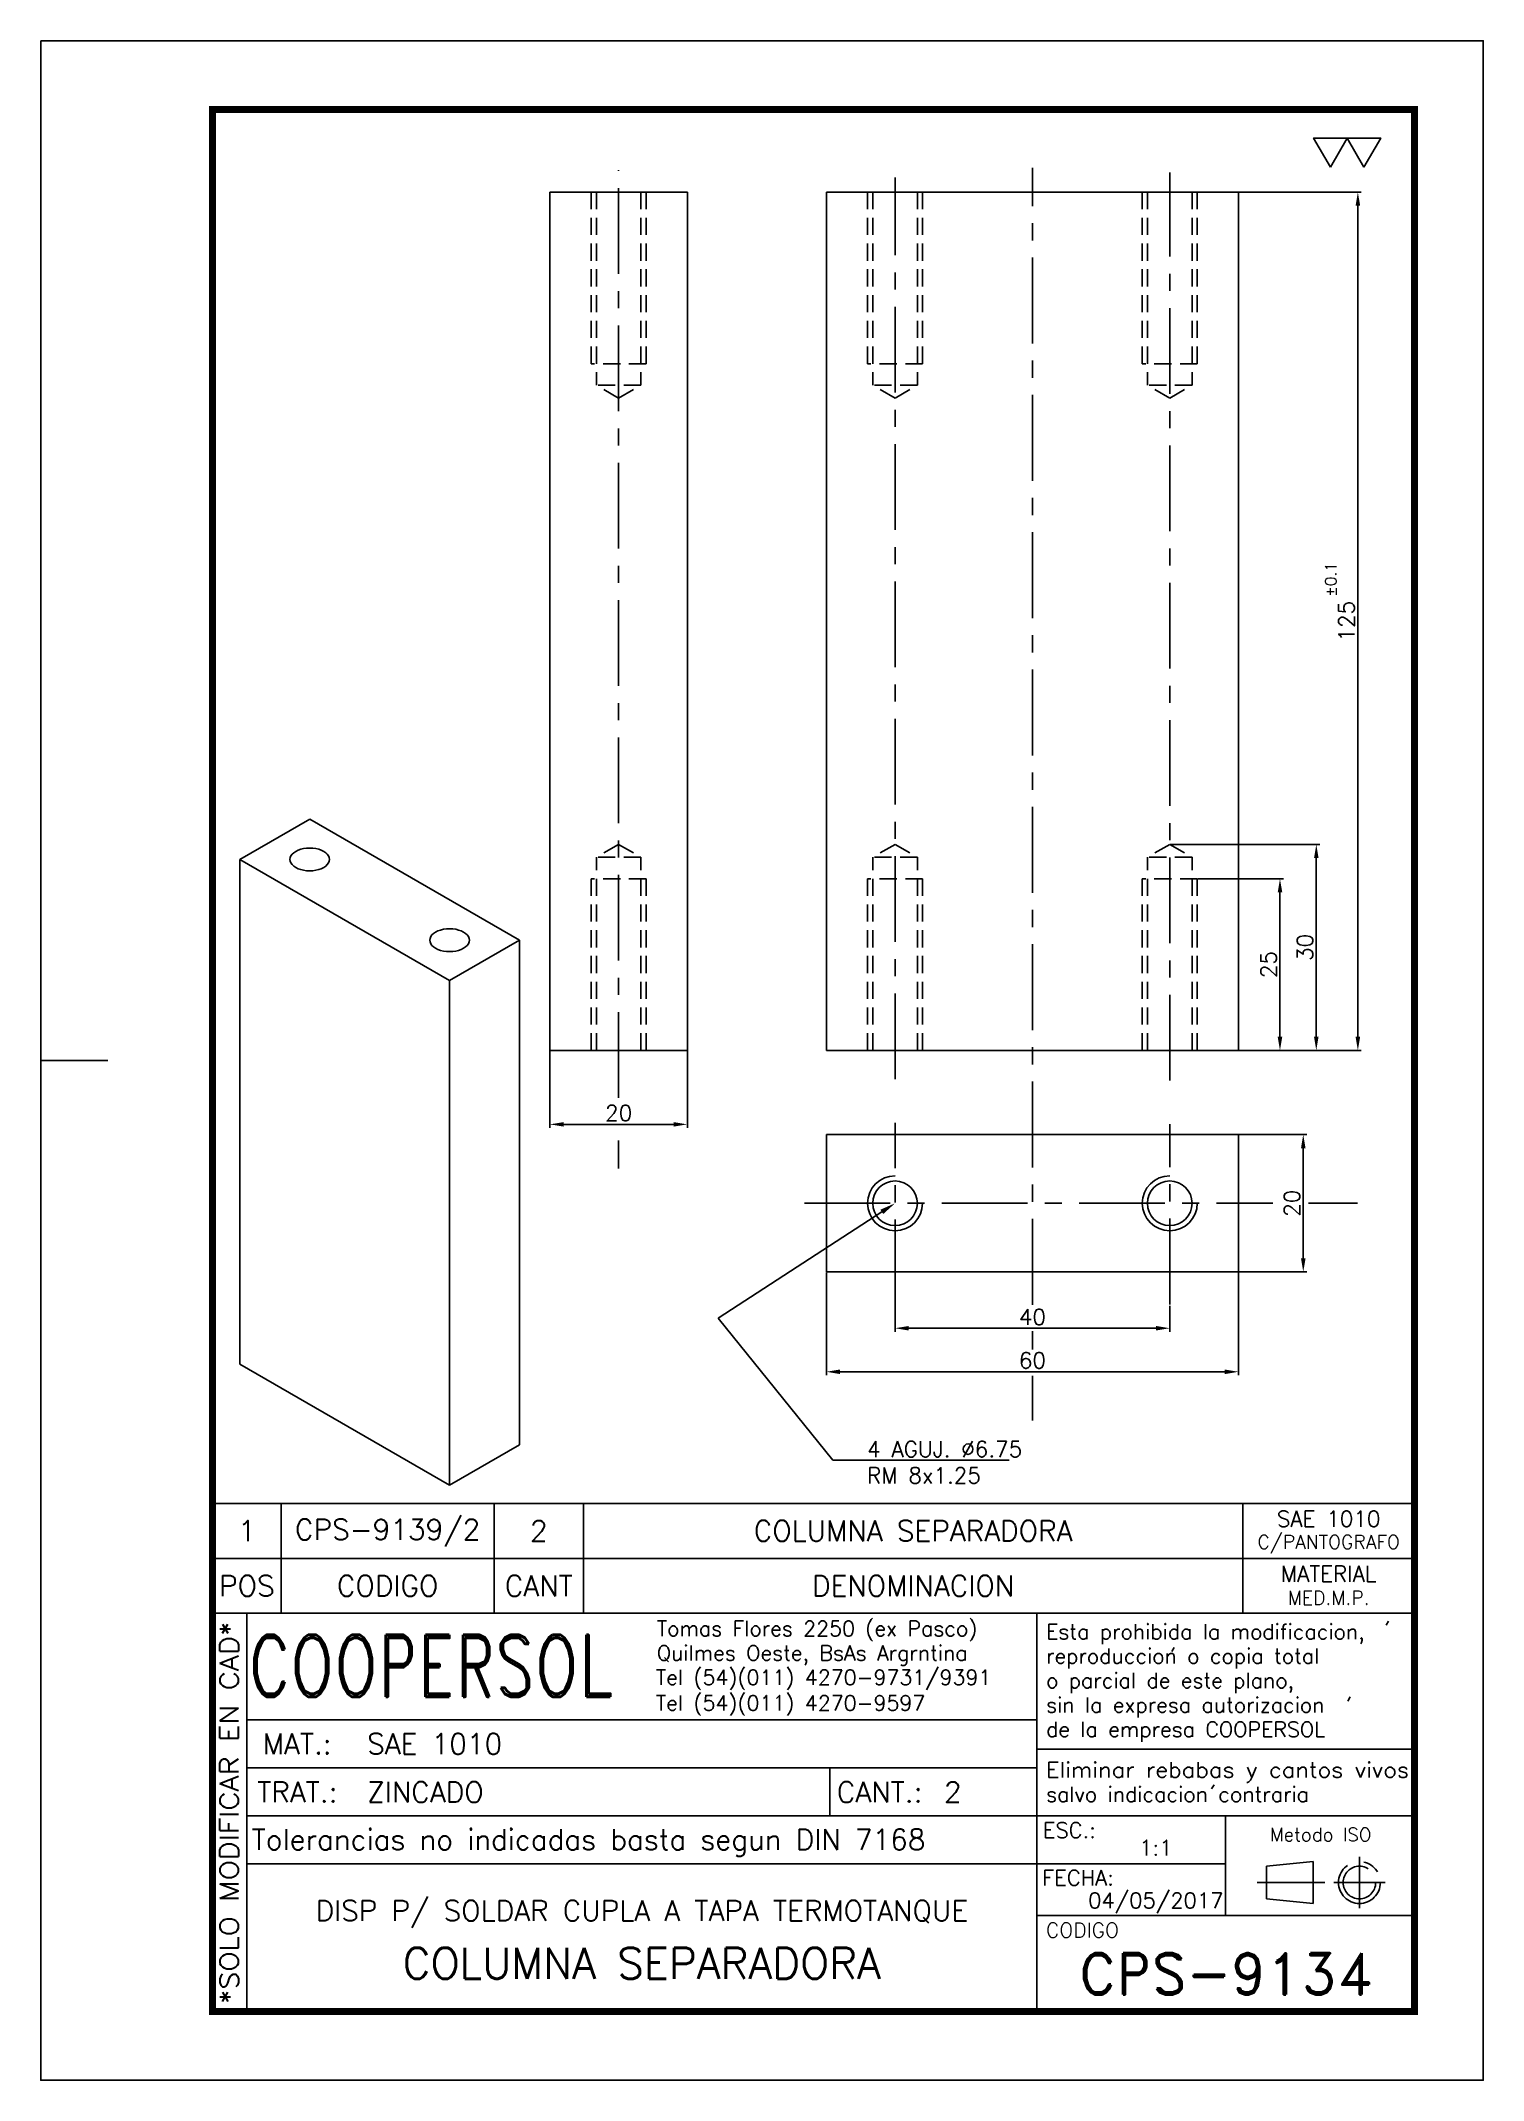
# Model space of a CAD drawing. Extents: x 0 to 3990, y 0 to 1744.
# Drawn here: x 2310 to 2520, y 891 to 1188 of the extents above; entities that cross this region are included whole.
import ezdxf
from ezdxf import colors
from ezdxf.entities.mleader import LeaderData, LeaderLine
from ezdxf.enums import TextEntityAlignment as Align
from ezdxf.math import Vec2, Vec3

# ---------------------------------------------------------------- set-up
doc = ezdxf.new("R2010")
doc.units = 0
doc.header["$LTSCALE"] = 10
doc.header["$MEASUREMENT"] = 0
doc.linetypes.add('CENTER', pattern=[2, 1.25, -0.25, 0.25, -0.25])
doc.linetypes.add('HIDDEN', pattern=[0.375, 0.25, -0.125])
doc.layers.get('0').update_dxf_attribs({"linetype": 'CONTINUOUS'})
doc.layers.get('DEFPOINTS').update_dxf_attribs({"linetype": 'CONTINUOUS'})
for name, color, linetype in [('0-CO', 3, 'CONTINUOUS'), ('1', 1, 'CENTER'), ('CL', 1, 'CENTER'), ('CO', 3, 'CONTINUOUS'), ('FI', 1, 'CONTINUOUS'), ('OC', 1, 'HIDDEN')]:
    doc.layers.add(name, color=color, linetype=linetype)
doc.styles.add('ROMAND', font='ROMAND')
doc.styles.add('ROMANS', font='ROMANS.SHX')
doc.dimstyles.new('1', dxfattribs={"dimtxt": 2.3, "dimasz": 2, "dimexe": 0.5, "dimexo": 0.0625, "dimgap": 0.5, "dimtad": 1, "dimdec": 4, "dimdsep": 46, "dimtxsty": 'ROMANS', "dimcen": -2, "dimclrt": 7, "dimadec": 0, "dimazin": 0, "dimtfac": 0.869565, "dimtdec": 4, "dimtmove": 0, "dimatfit": 3, "dimfxl": 1, "dimtolj": 1, "dimarcsym": 0})

msp = doc.modelspace()

# ---------------------------------------------------------------- blocks, each defined once
blk = doc.blocks.new('A4G')
blk.add_line((0, 148.5), (9.75, 148.5))
blk.add_lwpolyline([(0, 297), (210, 297), (210, 0), (0, 0)], close=True)
at = {"const_width": 1}
blk.add_lwpolyline([(25, 287), (200, 287), (200, 10), (25, 10)], close=True, dxfattribs=at)
blk = doc.blocks.new('*D7')
at = {"layer": 'CO', "color": 0, "lineweight": -2}
for p, q in [((2484.43, 1028.71), (2494.3, 1028.71)), ((2493.8, 1026.71), (2493.8, 1010.71)), ((2484.43, 1008.71), (2494.3, 1008.71))]:
    blk.add_line(p, q, dxfattribs=at)
at = {"layer": 'CO', "color": 0}
for points in [[(2493.47, 1026.71), (2494.14, 1026.71), (2493.8, 1028.71)], [(2493.47, 1010.71), (2494.14, 1010.71), (2493.8, 1008.71)]]:
    blk.add_solid(points, dxfattribs=at)
at = {"layer": 'DEFPOINTS', "color": 0}
for p in [(2484.37, 1028.71), (2484.37, 1008.71), (2493.8, 1008.71)]:
    blk.add_point(p, dxfattribs=at)
at = {"layer": 'CO', "color": 7, "insert": (2492.15, 1018.71), "char_height": 2.3, "attachment_point": 5, "rotation": 90, "style": 'ROMANS'}
blk.add_mtext('\\A1;20', dxfattribs=at)
blk = doc.blocks.new('*D8')
at = {"layer": 'CO', "color": 0, "lineweight": -2}
for p, q in [((2478.43, 1065.97), (2490.91, 1065.97)), ((2490.41, 1063.97), (2490.41, 1042.97)), ((2484.43, 1040.97), (2490.91, 1040.97))]:
    blk.add_line(p, q, dxfattribs=at)
at = {"layer": 'CO', "color": 0}
for points in [[(2490.08, 1063.97), (2490.75, 1063.97), (2490.41, 1065.97)], [(2490.08, 1042.97), (2490.75, 1042.97), (2490.41, 1040.97)]]:
    blk.add_solid(points, dxfattribs=at)
at = {"layer": 'DEFPOINTS', "color": 0}
for p in [(2478.37, 1065.97), (2484.37, 1040.97), (2490.41, 1040.97)]:
    blk.add_point(p, dxfattribs=at)
at = {"layer": 'CO', "color": 7, "insert": (2488.76, 1053.47), "char_height": 2.3, "attachment_point": 5, "rotation": 90, "style": 'ROMANS'}
blk.add_mtext('\\A1;25', dxfattribs=at)
blk = doc.blocks.new('*D9')
at = {"layer": 'CO', "color": 0, "lineweight": -2}
for p, q in [((2474.43, 1070.97), (2496.2, 1070.97)), ((2495.7, 1068.97), (2495.7, 1042.97)), ((2484.43, 1040.97), (2496.2, 1040.97))]:
    blk.add_line(p, q, dxfattribs=at)
at = {"layer": 'CO', "color": 0}
for points in [[(2495.37, 1068.97), (2496.03, 1068.97), (2495.7, 1070.97)], [(2495.37, 1042.97), (2496.03, 1042.97), (2495.7, 1040.97)]]:
    blk.add_solid(points, dxfattribs=at)
at = {"layer": 'DEFPOINTS', "color": 0}
for p in [(2474.37, 1070.97), (2484.37, 1040.97), (2495.7, 1040.97)]:
    blk.add_point(p, dxfattribs=at)
at = {"layer": 'CO', "color": 7, "insert": (2494.05, 1055.97), "char_height": 2.3, "attachment_point": 5, "rotation": 90, "style": 'ROMANS'}
blk.add_mtext('\\A1;30', dxfattribs=at)
blk = doc.blocks.new('*D10')
at = {"layer": 'CO', "color": 0, "lineweight": -2}
for p, q in [((2484.43, 1165.97), (2502.25, 1165.97)), ((2501.75, 1042.97), (2501.75, 1163.97)), ((2484.43, 1040.97), (2502.25, 1040.97))]:
    blk.add_line(p, q, dxfattribs=at)
at = {"layer": 'CO', "color": 0}
for points in [[(2501.42, 1163.97), (2502.09, 1163.97), (2501.75, 1165.97)], [(2501.42, 1042.97), (2502.09, 1042.97), (2501.75, 1040.97)]]:
    blk.add_solid(points, dxfattribs=at)
at = {"layer": 'DEFPOINTS', "color": 0}
for p in [(2484.37, 1165.97), (2501.75, 1165.97), (2484.37, 1040.97)]:
    blk.add_point(p, dxfattribs=at)
at = {"layer": 'CO', "color": 7, "insert": (2500.1, 1103.47), "char_height": 2.3, "attachment_point": 5, "rotation": 90, "style": 'ROMANS'}
blk.add_mtext('\\A1;125', dxfattribs=at)
blk = doc.blocks.new('*D11')
at = {"layer": 'CO', "color": 0, "lineweight": -2}
for p, q in [((2384.13, 1040.91), (2384.13, 1029.7)), ((2404.13, 1040.91), (2404.13, 1029.7)), ((2402.13, 1030.2), (2386.13, 1030.2))]:
    blk.add_line(p, q, dxfattribs=at)
at = {"layer": 'CO', "color": 0}
for points in [[(2386.13, 1030.53), (2386.13, 1029.87), (2384.13, 1030.2)], [(2402.13, 1030.53), (2402.13, 1029.87), (2404.13, 1030.2)]]:
    blk.add_solid(points, dxfattribs=at)
at = {"layer": 'DEFPOINTS', "color": 0}
for p in [(2384.13, 1040.97), (2404.13, 1040.97), (2384.13, 1030.2)]:
    blk.add_point(p, dxfattribs=at)
at = {"layer": 'CO', "color": 7, "insert": (2394.13, 1031.85), "char_height": 2.3, "attachment_point": 5, "style": 'ROMANS'}
blk.add_mtext('\\A1;20', dxfattribs=at)
blk = doc.blocks.new('*D12')
at = {"layer": 'CO', "color": 0, "lineweight": -2}
for p, q in [((2434.37, 1003.76), (2434.37, 1000.01)), ((2474.37, 1003.76), (2474.37, 1000.01)), ((2436.37, 1000.51), (2472.37, 1000.51))]:
    blk.add_line(p, q, dxfattribs=at)
at = {"layer": 'CO', "color": 0}
for points in [[(2436.37, 1000.84), (2436.37, 1000.18), (2434.37, 1000.51)], [(2472.37, 1000.84), (2472.37, 1000.18), (2474.37, 1000.51)]]:
    blk.add_solid(points, dxfattribs=at)
at = {"layer": 'DEFPOINTS', "color": 0}
for p in [(2434.37, 1003.82), (2474.37, 1003.82), (2474.37, 1000.51)]:
    blk.add_point(p, dxfattribs=at)
at = {"layer": 'CO', "color": 7, "insert": (2454.37, 1002.16), "char_height": 2.3, "attachment_point": 5, "style": 'ROMANS'}
blk.add_mtext('\\A1;40', dxfattribs=at)
blk = doc.blocks.new('*D13')
at = {"layer": 'CO', "color": 0, "lineweight": -2}
for p, q in [((2424.37, 1008.65), (2424.37, 993.67)), ((2484.37, 1008.65), (2484.37, 993.67)), ((2482.37, 994.17), (2426.37, 994.17))]:
    blk.add_line(p, q, dxfattribs=at)
at = {"layer": 'CO', "color": 0}
for points in [[(2426.37, 994.5), (2426.37, 993.83), (2424.37, 994.17)], [(2482.37, 994.5), (2482.37, 993.83), (2484.37, 994.17)]]:
    blk.add_solid(points, dxfattribs=at)
at = {"layer": 'DEFPOINTS', "color": 0}
for p in [(2424.37, 1008.71), (2484.37, 1008.71), (2424.37, 994.17)]:
    blk.add_point(p, dxfattribs=at)
at = {"layer": 'CO', "color": 7, "insert": (2454.37, 995.82), "char_height": 2.3, "attachment_point": 5, "style": 'ROMANS'}
blk.add_mtext('\\A1;60', dxfattribs=at)
blk = doc.blocks.new('LISPIE')
blk.add_line((0, 0), (0, 8))
at = {"layer": 'FI', "color": 7}
for p, q in [((0, 8), (175, 8)), ((10, 8), (10, 0)), ((41, 8), (41, 0)), ((54, 8), (54, 0)), ((150, 8), (150, 0))]:
    blk.add_line(p, q, dxfattribs=at)
at = {"style": 'ROMANS'}
for tag, height, p in [('MATERIAL', 2.3, (162.5, 5.75)), ('POS', 3, (5, 4)), ('CODIGO', 3, (25.5, 4)), ('CANT', 3, (47.5, 4)), ('DENOMINACION', 3, (102, 4)), ('MED.M.P.', 2, (162.5, 2.25))]:
    blk.add_attdef(tag, text='', height=height, dxfattribs=at).set_placement(p, align=Align.MIDDLE)
blk = doc.blocks.new('COOPERSOLROT-02')
for p, q in [((0, 58), (175, 58)), ((0, 0), (0, 58)), ((5, 0), (5, 58)), ((120, 0), (120, 58)), ((175, 0), (175, 58)), ((5, 42.5), (120, 42.5)), ((120, 38.19), (175, 38.19)), ((5, 35.5), (120, 35.5)), ((89.89, 28.5), (89.89, 35.5)), ((5, 28.5), (175, 28.5)), ((147.5, 14), (147.5, 28.5)), ((147.5, 21.5), (5, 21.5)), ((120, 14), (175, 14)), ((0, 0), (175, 0))]:
    blk.add_line(p, q)
at = {"color": 1, "linetype": 'CENTER'}
blk.add_line((166.98, 22.51), (166.98, 15.06), dxfattribs=at)
for points in [[(152.09, 18.79), (161.93, 18.79)], [(163.26, 18.79), (170.71, 18.79)]]:
    blk.add_lwpolyline(points, dxfattribs=at)
at = {"layer": '1'}
for points in [[(170.85, 56.26), (171.21, 56.85)], [(139.66, 52.43), (140.02, 53.02)], [(165.28, 45.22), (165.64, 45.81)], [(145.46, 32.42), (145.82, 33.01)]]:
    blk.add_lwpolyline(points, dxfattribs=at)
blk.add_lwpolyline([(160.25, 18.79), (160.25, 21.83), (153.47, 21.16), (153.47, 16.41), (160.25, 15.74)], close=True, dxfattribs=at)
for radius in [3.05, 2.37]:
    blk.add_circle((166.98, 18.79), radius, dxfattribs=at)
at = {"style": 'ROMANS', "width": 0.996387}
blk.add_text('*SOLO MODIFICAR EN CAD*', height=2.7, rotation=90, dxfattribs=at).set_placement((3.77, 1.09), (3.77, 56.81), align=Align.FIT)
at = {"style": 'ROMAND', "width": 0.75}
blk.add_text('COOPERSOL', height=9, dxfattribs=at).set_placement((5.26, 45.85))
at = {"style": 'ROMANS'}
for s, p in [('MAT.:', (7.32, 37.47)), ('TRAT.:', (6.5, 30.47)), ('CANT.:', (90.89, 30.47)), ('Tolerancias no indicadas basta segun DIN 7168', (5.7, 23.56))]:
    blk.add_text(s, height=3, dxfattribs=at).set_placement(p)
for tag, height, style, p in [('CONJUNTO', 2.3, 'ROMANS', (62.5, 17.5)), ('SUBCONJUNTO', 3, 'ROMANS', (62.5, 11.5)), ('DENOMINACION', 4.5, 'ROMANS', (62.5, 4.75)), ('COD-PLA', 6, 'ROMAND', (147.5, 5.5))]:
    blk.add_attdef(tag, text='', height=height, dxfattribs=dict(style=style)).set_placement(p, align=Align.MIDDLE)
at = {"layer": '1', "style": 'ROMANS'}
for s, height, p in [('Tomas Flores 2250 (ex Pasco)', 2.2, (64.69, 54.68)), ('Esta prohibida la modificacion,', 2.2, (121.36, 54.23)), ('Quilmes Oeste, BsAs Argrntina', 2.2, (64.69, 51.12)), ('reproduccion o copia total', 2.2, (121.36, 50.67)), ('Tel (54)(011) 4270-9731/9391', 2.2, (64.55, 47.56)), ('o parcial de este plano,', 2.2, (121.36, 47.11)), ('Tel (54)(011) 4270-9597', 2.2, (64.55, 43.83)), ('sin la expresa autorizacion ', 2.2, (121.36, 43.55)), ('de la empresa COOPERSOL', 2.2, (121.36, 39.99)), ('salvo indicacion contraria', 2.2, (121.36, 30.54)), ('ESC.:', 2.25, (120.89, 25.29)), ('FECHA:', 2.25, (120.81, 18.36)), ('CODIGO', 2.16, (121.33, 10.78))]:
    blk.add_text(s, height=height, dxfattribs=at).set_placement(p)
at = {"layer": '1', "style": 'ROMANS', "width": 0.96139}
blk.add_text('Eliminar rebabas y cantos vivos', height=2.2, dxfattribs=at).set_placement((121.34, 34.1), (174.21, 34.1), align=Align.FIT)
at = {"layer": '1', "style": 'ROMANS'}
blk.add_text('Metodo ISO', height=1.948, dxfattribs=at).set_placement((161.34, 25.77), align=Align.MIDDLE)
for tag, p in [('MAT', (22.51, 37.47)), ('TRAT', (22.51, 30.47)), ('CANT', (106.49, 30.47))]:
    blk.add_attdef(tag, p, '', height=3, dxfattribs=at)
for tag, p in [('ESC', (137.33, 22.73)), ('FECHA', (137.33, 15.06))]:
    blk.add_attdef(tag, text='', height=2.25, dxfattribs=at).set_placement(p, align=Align.CENTER)
blk = doc.blocks.new('TOL')
at = {"layer": '0-CO', "style": 'ROMANS'}
for tag, p in [('TOLSUP', (2.34, 3.94)), ('TOLINF', (2.34, 1.29))]:
    blk.add_attdef(tag, p, '', height=1.64, dxfattribs=at)

# ---------------------------------------------------------------- dimensions: what is measured, and where the dimension line sits
at = {"layer": 'CO'}
for base, p1, p2, picture, middle in [((2501.75472, 1165.97008), (2484.36888, 1040.97008), (2484.36888, 1165.97008), '*D10', (2500.10472, 1103.47008)), ((2495.70125, 1040.97008), (2474.36888, 1070.97008), (2484.36888, 1040.97008), '*D9', (2494.05125, 1055.97008)), ((2490.41491, 1040.97008), (2478.36888, 1065.97008), (2484.36888, 1040.97008), '*D8', (2488.76491, 1053.47008)), ((2493.80421, 1008.70796), (2484.36888, 1028.70796), (2484.36888, 1008.70796), '*D7', (2492.15421, 1018.70796))]:
    dim = msp.add_linear_dim(base=base, p1=p1, p2=p2, angle=90, dimstyle='1', dxfattribs=at)
    dim.commit()
    dim.dimension.update_dxf_attribs({"geometry": picture, "text_midpoint": middle})
for base, p1, p2, picture, middle in [((2384.13163, 1030.19873), (2404.13163, 1040.97008), (2384.13163, 1040.97008), '*D11', (2394.13163, 1031.84873)), ((2424.36888, 994.16647), (2484.36888, 1008.70796), (2424.36888, 1008.70796), '*D13', (2454.36888, 995.81647)), ((2474.36888, 1000.51034), (2434.36888, 1003.82431), (2474.36888, 1003.82431), '*D12', (2454.36888, 1002.16034))]:
    dim = msp.add_linear_dim(base=base, p1=p1, p2=p2, dimstyle='1', dxfattribs=at)
    dim.commit()
    dim.dimension.update_dxf_attribs({"geometry": picture, "text_midpoint": middle})

# ---------------------------------------------------------------- linework, layer by layer
for p, q in [((2384.13163, 1040.97008), (2384.13163, 1165.97008)), ((2384.13163, 1165.97008), (2404.13163, 1165.97008)), ((2404.13163, 1040.97008), (2404.13163, 1165.97008)), ((2424.36888, 1165.97008), (2424.36888, 1040.97008)), ((2484.36888, 1165.97008), (2424.36888, 1165.97008)), ((2484.36888, 1040.97008), (2484.36888, 1165.97008)), ((2384.13163, 1040.97008), (2404.13163, 1040.97008)), ((2424.36888, 1040.97008), (2484.36888, 1040.97008)), ((2424.36888, 1008.70796), (2424.36888, 1028.70796)), ((2484.36888, 1028.70796), (2424.36888, 1028.70796)), ((2484.36888, 1008.70796), (2484.36888, 1028.70796)), ((2484.36888, 1008.70796), (2424.36888, 1008.70796))]:
    msp.add_line(p, q)
for centre in [(2434.36888, 1018.70796), (2474.36888, 1018.70796)]:
    msp.add_circle(centre, 3.25)
at = {"layer": 'CL'}
for p, q in [((2394.13163, 1034.04216), (2394.13163, 1169.13885)), ((2434.36888, 1036.77172), (2434.36888, 1168.10708)), ((2454.36888, 1003.91958), (2454.36888, 1169.48277)), ((2474.36888, 1036.57023), (2474.36888, 1168.79492)), ((2394.13163, 1023.74876), (2394.13163, 1027.83828)), ((2434.36888, 1003.82431), (2434.36888, 1030.42149)), ((2474.36888, 1003.97602), (2474.36888, 1030.22)), ((2421.17006, 1018.70796), (2489.34971, 1018.70796)), ((2494.58412, 1018.70796), (2501.68796, 1018.70796)), ((2454.36888, 997.40988), (2454.36888, 1000.09737)), ((2454.36888, 987.06371), (2454.36888, 993.58766))]:
    msp.add_line(p, q, dxfattribs=at)
at = {"layer": 'CO'}
for points in [[(2497.74912, 1169.60654), (2500.19327, 1173.83994), (2495.30497, 1173.83994)], [(2502.63743, 1169.60654), (2505.08158, 1173.83994), (2500.19327, 1173.83994)]]:
    msp.add_lwpolyline(points, close=True, dxfattribs=at)
at = {"layer": 'FI'}
for p, q in [((2338.96657, 1068.77902), (2349.14891, 1074.65716)), ((2379.69593, 1057.02274), (2349.14891, 1074.65716)), ((2338.96657, 1068.77902), (2338.96657, 995.29034)), ((2369.51359, 1051.1446), (2338.96657, 1068.77902)), ((2369.51359, 1051.1446), (2379.69593, 1057.02274)), ((2379.69593, 983.53407), (2379.69593, 1057.02274)), ((2369.51359, 977.65593), (2369.51359, 1051.1446)), ((2338.96657, 995.29034), (2369.51359, 977.65593)), ((2369.51359, 977.65593), (2379.69593, 983.53407))]:
    msp.add_line(p, q, dxfattribs=at)
at = {"layer": 'FI', "flags": 128}
for points in [[(2347.11244, 1069.95464), (2346.81894, 1069.75626), (2346.58281, 1069.53382), (2346.40987, 1069.29278), (2346.30437, 1069.0391), (2346.26891, 1068.77902), (2346.30437, 1068.51893), (2346.40987, 1068.26525), (2346.58281, 1068.02422), (2346.81894, 1067.80177), (2347.11244, 1067.60339), (2347.45609, 1067.43395), (2347.84142, 1067.29764), (2348.25894, 1067.1978), (2348.69838, 1067.1369), (2349.14891, 1067.11643), (2349.59944, 1067.1369), (2350.03888, 1067.1978), (2350.45641, 1067.29764), (2350.84173, 1067.43395), (2351.18538, 1067.60339), (2351.47888, 1067.80177), (2351.71501, 1068.02422), (2351.88796, 1068.26525), (2351.99345, 1068.51893), (2352.02891, 1068.77902), (2351.99345, 1069.0391), (2351.88796, 1069.29278), (2351.71501, 1069.53382), (2351.47888, 1069.75626), (2351.18538, 1069.95464), (2350.84173, 1070.12408), (2350.45641, 1070.26039), (2350.03888, 1070.36023), (2349.59944, 1070.42114), (2349.14891, 1070.44161), (2348.69838, 1070.42114), (2348.25894, 1070.36023), (2347.84142, 1070.26039), (2347.45609, 1070.12408), (2347.11244, 1069.95464)], [(2367.47712, 1058.19837), (2367.18362, 1057.99999), (2366.94749, 1057.77754), (2366.77454, 1057.53651), (2366.66905, 1057.28283), (2366.63359, 1057.02274), (2366.66905, 1056.76265), (2366.77454, 1056.50897), (2366.94749, 1056.26794), (2367.18362, 1056.04549), (2367.47712, 1055.84711), (2367.82077, 1055.67768), (2368.2061, 1055.54136), (2368.62362, 1055.44152), (2369.06306, 1055.38062), (2369.51359, 1055.36015), (2369.96412, 1055.38062), (2370.40356, 1055.44152), (2370.82108, 1055.54136), (2371.20641, 1055.67768), (2371.55006, 1055.84711), (2371.84356, 1056.04549), (2372.07969, 1056.26794), (2372.25263, 1056.50897), (2372.35813, 1056.76265), (2372.39359, 1057.02274), (2372.35813, 1057.28283), (2372.25263, 1057.53651), (2372.07969, 1057.77754), (2371.84356, 1057.99999), (2371.55006, 1058.19837), (2371.20641, 1058.3678), (2370.82108, 1058.50412), (2370.40356, 1058.60396), (2369.96412, 1058.66486), (2369.51359, 1058.68533), (2369.06306, 1058.66486), (2368.62362, 1058.60396), (2368.2061, 1058.50412), (2367.82077, 1058.3678), (2367.47712, 1058.19837)]]:
    msp.add_lwpolyline(points, dxfattribs=at)
at = {"layer": 'FI'}
for centre in [(2434.36888, 1018.70796), (2474.36888, 1018.70796)]:
    msp.add_arc(centre, 4, 90, 0, dxfattribs=at)
at = {"layer": 'OC'}
for p, q in [((2390.13163, 1165.97008), (2390.13163, 1140.97008)), ((2390.88163, 1165.97008), (2390.88163, 1137.84647)), ((2397.38163, 1165.97008), (2397.38163, 1137.84647)), ((2398.13163, 1165.97008), (2398.13163, 1140.97008)), ((2430.36888, 1165.97008), (2430.36888, 1140.97008)), ((2431.11888, 1165.97008), (2431.11888, 1137.84647)), ((2437.61888, 1165.97008), (2437.61888, 1137.84647)), ((2438.36888, 1165.97008), (2438.36888, 1140.97008)), ((2470.36888, 1165.97008), (2470.36888, 1140.97008)), ((2471.11888, 1165.97008), (2471.11888, 1137.84647)), ((2477.61888, 1165.97008), (2477.61888, 1137.84647)), ((2478.36888, 1165.97008), (2478.36888, 1140.97008)), ((2398.13163, 1140.97008), (2390.13163, 1140.97008)), ((2438.36888, 1140.97008), (2430.36888, 1140.97008)), ((2478.36888, 1140.97008), (2470.36888, 1140.97008)), ((2394.13163, 1135.97008), (2390.88163, 1137.84647)), ((2397.38163, 1137.84647), (2390.88163, 1137.84647)), ((2394.13163, 1135.97008), (2397.38163, 1137.84647)), ((2434.36888, 1135.97008), (2431.11888, 1137.84647)), ((2437.61888, 1137.84647), (2431.11888, 1137.84647)), ((2434.36888, 1135.97008), (2437.61888, 1137.84647)), ((2474.36888, 1135.97008), (2471.11888, 1137.84647)), ((2477.61888, 1137.84647), (2471.11888, 1137.84647)), ((2474.36888, 1135.97008), (2477.61888, 1137.84647)), ((2394.13163, 1070.97008), (2390.88163, 1069.09369)), ((2394.13163, 1070.97008), (2397.38163, 1069.09369)), ((2434.36888, 1070.97008), (2431.11888, 1069.09369)), ((2434.36888, 1070.97008), (2437.61888, 1069.09369)), ((2474.36888, 1070.97008), (2471.11888, 1069.09369)), ((2474.36888, 1070.97008), (2477.61888, 1069.09369)), ((2390.88163, 1040.97008), (2390.88163, 1069.09369)), ((2397.38163, 1069.09369), (2390.88163, 1069.09369)), ((2397.38163, 1040.97008), (2397.38163, 1069.09369)), ((2431.11888, 1040.97008), (2431.11888, 1069.09369)), ((2437.61888, 1069.09369), (2431.11888, 1069.09369)), ((2437.61888, 1040.97008), (2437.61888, 1069.09369)), ((2471.11888, 1040.97008), (2471.11888, 1069.09369)), ((2477.61888, 1069.09369), (2471.11888, 1069.09369)), ((2477.61888, 1040.97008), (2477.61888, 1069.09369)), ((2390.13163, 1040.97008), (2390.13163, 1065.97008)), ((2398.13163, 1065.97008), (2390.13163, 1065.97008)), ((2398.13163, 1040.97008), (2398.13163, 1065.97008)), ((2430.36888, 1040.97008), (2430.36888, 1065.97008)), ((2438.36888, 1065.97008), (2430.36888, 1065.97008)), ((2438.36888, 1040.97008), (2438.36888, 1065.97008)), ((2470.36888, 1040.97008), (2470.36888, 1065.97008)), ((2478.36888, 1065.97008), (2470.36888, 1065.97008)), ((2478.36888, 1040.97008), (2478.36888, 1065.97008))]:
    msp.add_line(p, q, dxfattribs=at)

# ---------------------------------------------------------------- block references
msp.add_blockref('A4G', (2310, 891))
for p, values in [((2335, 967), {'POS': '1', 'DENOMINACION': 'COLUMNA SEPARADORA', 'CANT': '2', 'CODIGO': 'CPS-9139/2', 'MED.M.P.': 'C/PANTOGRAFO', 'MATERIAL': 'SAE 1010'}), ((2335, 959), {'POS': 'POS', 'DENOMINACION': 'DENOMINACION', 'CANT': 'CANT', 'CODIGO': 'CODIGO', 'MED.M.P.': 'MED.M.P.', 'MATERIAL': 'MATERIAL'})]:
    msp.add_blockref('LISPIE', p).add_auto_attribs(values)
ref = msp.add_blockref('COOPERSOLROT-02', (2335, 901))
ref.add_attrib('COD-PLA', 'CPS-9134', dxfattribs={"height": 6, "style": 'ROMAND'}).set_placement((2482.5, 906.5), align=Align.MIDDLE)
ref.add_attrib('FECHA', '04/05/2017', dxfattribs={"layer": '1', "height": 2.25, "style": 'ROMANS'}).set_placement((2472.33468, 916.061), align=Align.CENTER)
ref.add_attrib('MAT', 'SAE 1010', (2357.50529, 938.46815), dxfattribs={"layer": '1', "height": 3, "style": 'ROMANS'})
ref.add_attrib('TRAT', 'ZINCADO', (2357.50529, 931.46815), dxfattribs={"layer": '1', "height": 3, "style": 'ROMANS'})
ref.add_attrib('ESC', '1:1', dxfattribs={"layer": '1', "height": 2.25, "style": 'ROMANS'}).set_placement((2472.33468, 923.72855), align=Align.CENTER)
ref.add_attrib('CANT', '2', (2441.49059, 931.46815), dxfattribs={"layer": '1', "height": 3, "style": 'ROMANS'})
ref.add_attrib('DENOMINACION', 'COLUMNA SEPARADORA', dxfattribs={"height": 4.5, "style": 'ROMANS'}).set_placement((2397.5, 908.03781), align=Align.MIDDLE)
ref.add_attrib('SUBCONJUNTO', 'DISP P/ SOLDAR CUPLA A TAPA TERMOTANQUE', dxfattribs={"height": 3, "style": 'ROMANS'}).set_placement((2397.5, 915.47785), align=Align.MIDDLE)
at = {"layer": 'CO'}
ref = msp.add_blockref('TOL', (2502.56222, 1104.68488), dxfattribs=dict(at, rotation=90))
ref.add_attrib('TOLSUP', '%%p0.1', (2498.62568, 1107.02937), dxfattribs={"layer": '0-CO', "height": 1.636364, "rotation": 90, "style": 'ROMANS'})

msp.set_redraw_order([(e.dxf.handle, doc.entitydb.next_handle()) for e in msp.query("TEXT MTEXT ATTDEF DIMENSION ARC_DIMENSION")])  # texts and dimensions are drawn at this point

# ---------------------------------------------------------------- leaders
ml = msp.add_multileader_mtext('Standard', dxfattribs=at)
ml.set_content('4 AGUJ. %%C6.75\\PRM 8x1.25', color=7, style='ROMANS')
ml.set_leader_properties(color=256, linetype='ByLayer', lineweight=-1)
ml.build(insert=Vec2(0, 0))
ml.multileader.update_dxf_attribs({"text_left_attachment_type": 6, "text_right_attachment_type": 5, "dogleg_length": 4, "arrow_head_size": 2.3})
ctx = ml.context
ctx.base_point, ctx.char_height, ctx.arrow_head_size, ctx.landing_gap_size, ctx.plane_origin = Vec3(2429.30793, 981.29704), 2.3, 2.3, 1, Vec3(2434.36888, 1018.70796)
ctx.left_attachment, ctx.right_attachment = 6, 5
notes = []
notes.append((ctx, [(0, (1, 1, 0), (2425.30793, 981.29704), (1, 0), 4, [(0, [(2434.36888, 1018.70796), (2408.62126, 1001.95658)], 0, [])])]))
ctx.mtext.insert, ctx.mtext.flow_direction = Vec3(2430.30793, 984.05704), 5
for ctx, leaders in notes:
    for number, flags, end, landing, length, lines in leaders:
        leader = LeaderData()
        leader.index, (leader.has_last_leader_line, leader.has_dogleg_vector, leader.attachment_direction) = number, flags
        leader.last_leader_point, leader.dogleg_vector, leader.dogleg_length = Vec3(end), Vec3(landing), length
        for number, points, colour, breaks in lines:
            line = LeaderLine()
            line.index, line.vertices, line.color, line.breaks = number, Vec3.list(points), colors.encode_raw_color(colour), breaks
            leader.lines.append(line)
        ctx.leaders.append(leader)

doc.saveas('drawing.dxf')
